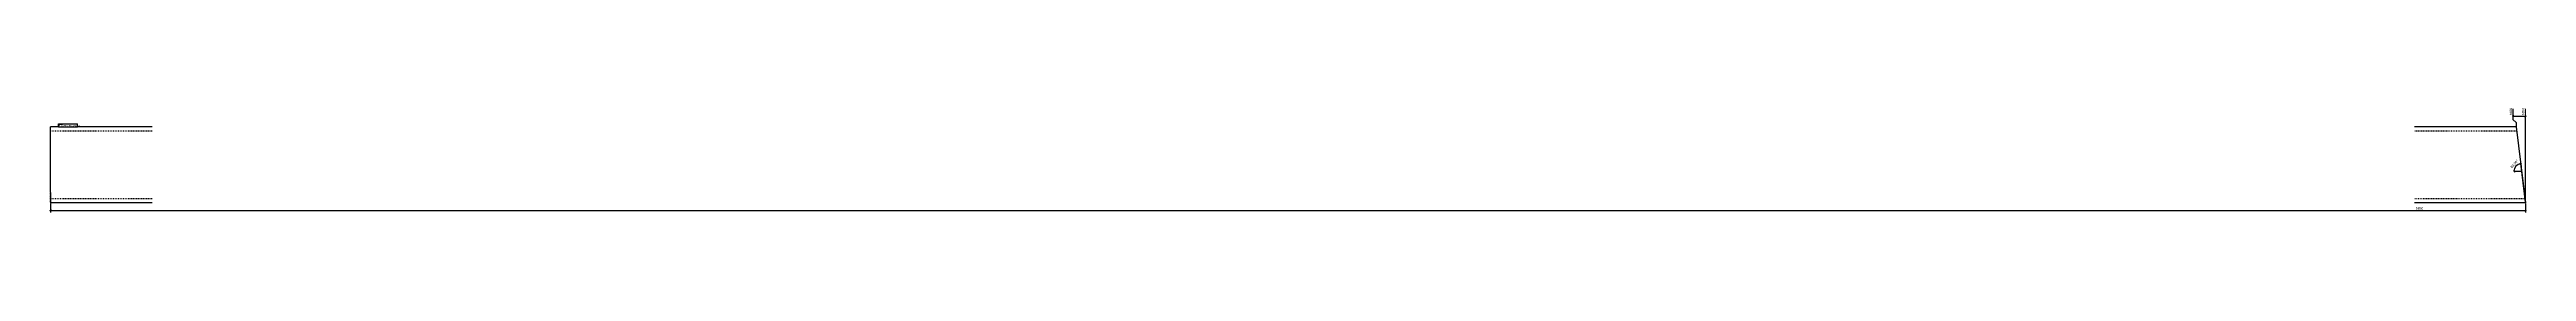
# Model space of a CAD drawing. Header units: millimetres. Extents: x 4 to 5859, y 4 to 251.
import ezdxf

# ---------------------------------------------------------------- set-up
doc = ezdxf.new("R2010")
doc.units = ezdxf.units.MM
doc.linetypes.add('DXK_LINE_DOT2', pattern=[3.9198, 1.9599, -1.9599])
for name, color, linetype in [('MÅLSÆTNING', 7, 'Continuous'), ('STÅL', 7, 'Continuous'), ('TEKST', 7, 'Continuous')]:
    doc.layers.add(name, color=color, linetype=linetype)
doc.styles.add('Arial Narrow', font='ARIALN.TTF', dxfattribs={"height": 0.2})

msp = doc.modelspace()

# ---------------------------------------------------------------- linework, layer by layer
at = {"layer": 'MÅLSÆTNING', "color": 7, "linetype": 'Continuous'}
for p, q in [((5826.9, 250), (5826.9, 225.3)), ((5856.5, 28.8), (5856.5, 250)), ((5829.2, 233.7), (5824.7, 231.9)), ((5826.9, 232.8), (5856.5, 232.8)), ((5826.9, 225.3), (5834.4, 217.8)), ((5834.4, 217.8), (5834.4, 208.8)), ((5854.3, 231.9), (5858.8, 233.7)), ((5843, 119.2), (5847.2, 121.5)), ((5856.3, 28.8), (5845.1, 120.4)), ((5845.1, 120.4), (5847.3, 102.5)), ((5828.4, 104.8), (5830.2, 100.3)), ((5829.3, 102.5), (5847.3, 102.5)), ((9, 10.2), (4.5, 8.4)), ((6.8, 25.8), (6.8, 4.5)), ((6.8, 9.3), (5856.5, 9.3)), ((5854.3, 8.4), (5858.8, 10.2)), ((5856.5, 25.8), (5856.5, 4.5))]:
    msp.add_line(p, q, dxfattribs=at)
msp.add_arc((5847.3, 102.5), 18, 97, 180, dxfattribs=at)
at = {"layer": 'STÅL', "color": 2, "linetype": 'Continuous'}
for p, q in [((246.8, 207.3), (6.8, 207.3)), ((6.8, 52.3), (6.8, 207.3)), ((5834.4, 207.3), (5594.4, 207.3)), ((5834.4, 207.3), (5856.5, 27.3)), ((6.8, 52.3), (6.8, 27.3)), ((246.8, 27.3), (6.8, 27.3)), ((5856.5, 27.3), (5594.4, 27.3))]:
    msp.add_line(p, q, dxfattribs=at)
at = {"layer": 'STÅL', "color": 7, "linetype": 'DXK_LINE_DOT2'}
for p, q in [((246.8, 197.3), (6.8, 197.3)), ((5835.6, 197.3), (5594.4, 197.3)), ((6.8, 29.2), (6.8, 52.3)), ((246.8, 37.3), (6.8, 37.3)), ((5855.3, 37.3), (5594.4, 37.3))]:
    msp.add_line(p, q, dxfattribs=at)

# ---------------------------------------------------------------- next in the draw order: wipeouts: each hides what was drawn before it
at = {"color": 0, "linetype": 'Continuous'}
msp.add_wipeout([(5855.3, 251.2), (5846.9, 251.2), (5846.9, 234.2), (5855.3, 234.2)], dxfattribs=at).dxf.layer = 'MÅLSÆTNING'
at = {"color": 0}
for points, layer in [([(5839.5, 124.1), (5833.2, 129.7), (5818.6, 113.2), (5824.9, 107.6)], 'MÅLSÆTNING'), ([(5613.2, 10.4), (5613.2, 18.8), (5596.2, 18.8), (5596.2, 10.4)], 'MÅLSÆTNING'), ([(35.5, 208.3), (35.5, 213.6), (26.3, 213.6), (26.3, 208.3)], 'TEKST')]:
    msp.add_wipeout(points, dxfattribs=at).dxf.layer = layer

# ---------------------------------------------------------------- next in the draw order: texts
at = {"layer": 'MÅLSÆTNING', "color": 3, "style": 'Arial Narrow'}
msp.add_text('83.00°', height=5.73, rotation=48.50088, dxfattribs=at).set_placement((5824.8, 109.3))
msp.add_text('5850', height=5.73, dxfattribs=at).set_placement((5597.4, 11.6))

# ---------------------------------------------------------------- next in the draw order: wipeouts: each hides what was drawn before it
at = {"color": 0, "linetype": 'Continuous'}
msp.add_wipeout([(5825.7, 251.2), (5817.3, 251.2), (5817.3, 234.2), (5825.7, 234.2)], dxfattribs=at).dxf.layer = 'MÅLSÆTNING'
at = {"color": 0}
msp.add_wipeout([(35.5, 208.3), (35.5, 213.6), (26.3, 213.6), (26.3, 208.3)], dxfattribs=at).dxf.layer = 'TEKST'

# ---------------------------------------------------------------- next in the draw order: texts
at = {"layer": 'MÅLSÆTNING', "color": 3, "linetype": 'Continuous', "style": 'Arial Narrow'}
for s, p in [('5828', (5824.5, 235.4)), ('5850', (5854.1, 235.4))]:
    msp.add_text(s, height=5.73, rotation=90.00021, dxfattribs=at).set_placement(p)

# ---------------------------------------------------------------- next in the draw order: wipeouts: each hides what was drawn before it
at = {"color": 0}
msp.add_wipeout([(69.5, 208.3), (69.5, 212.1), (37.1, 212.1), (37.1, 208.3)], dxfattribs=at).dxf.layer = 'TEKST'

# ---------------------------------------------------------------- next in the draw order: wipeouts: each hides what was drawn before it
msp.add_wipeout([(69.5, 208.3), (69.5, 212.1), (37.1, 212.1), (37.1, 208.3)], dxfattribs=at).dxf.layer = 'TEKST'

# ---------------------------------------------------------------- next in the draw order: linework, layer by layer
at = {"layer": 'TEKST', "color": 7, "linetype": 'Continuous'}
for p, q in [((25.4, 214.5), (70.4, 214.5)), ((25.4, 207.4), (25.4, 214.5)), ((25.4, 207.4), (70.4, 207.4)), ((70.4, 207.4), (70.4, 214.5))]:
    msp.add_line(p, q, dxfattribs=at)

# ---------------------------------------------------------------- next in the draw order: texts
at = {"layer": 'TEKST', "color": 3, "style": 'Arial Narrow'}
for s, height, p in [('s14', 5.01, (26.3, 208.3)), ('RHS180X180X10', 3.579, (37.1, 208.3))]:
    msp.add_text(s, height=height, dxfattribs=at).set_placement(p)

doc.saveas('drawing.dxf')
